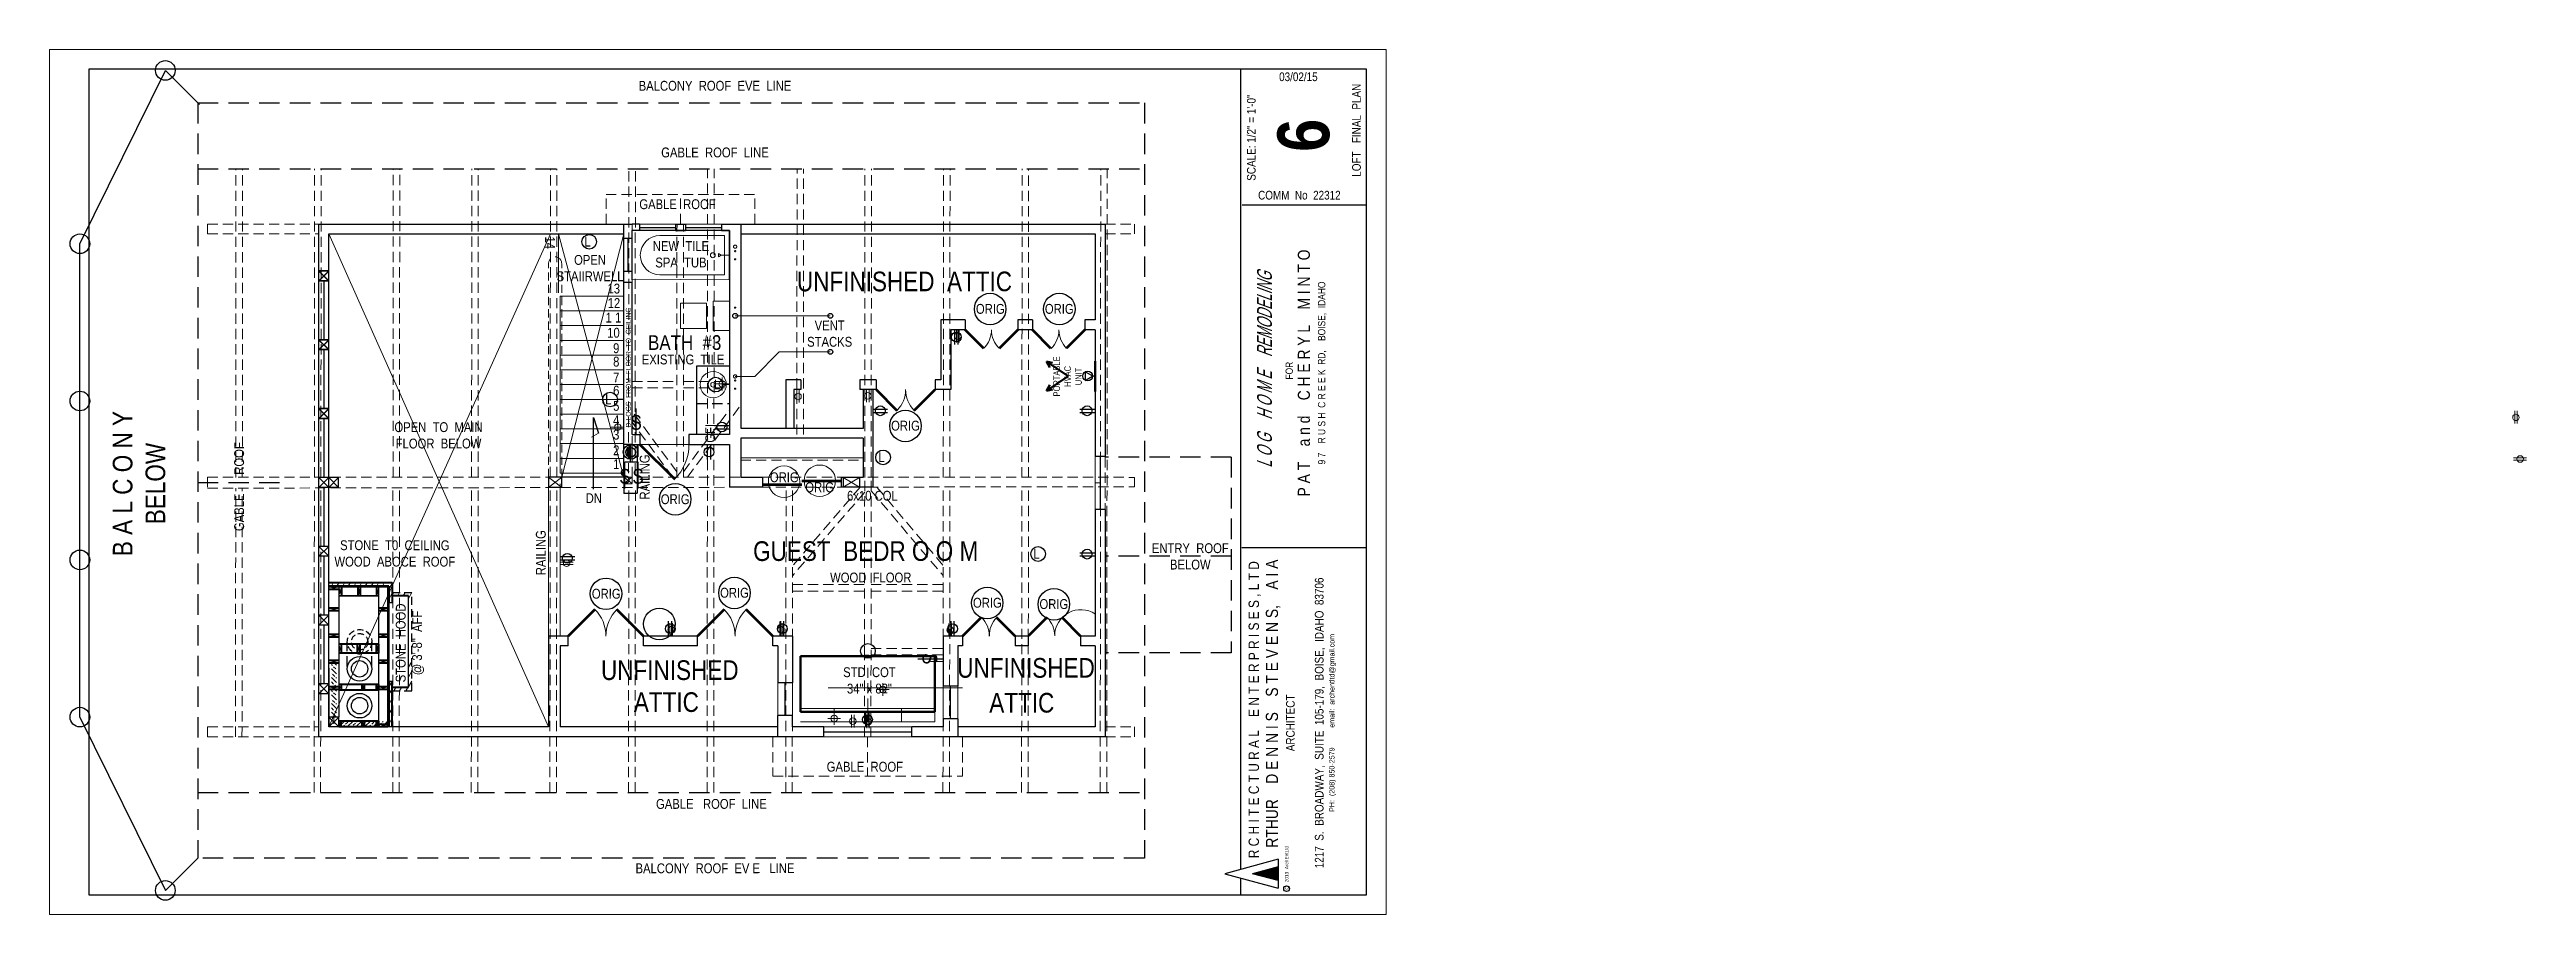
# Model space of a CAD drawing. Header units: inches. Extents: x 3662 to 8227, y 356 to 1283.
# Drawn here: x 3662 to 5175, y 356 to 884 of the extents above; entities outside this region: 2.
import ezdxf

# ---------------------------------------------------------------- set-up
doc = ezdxf.new("R2010")
doc.units = ezdxf.units.IN
doc.header["$MEASUREMENT"] = 0
doc.linetypes.add('HIDDEN', pattern=[0.375, 0.25, -0.125])
for name, color, linetype, lineweight in [('BUILT-INS', 36, 'Continuous', 20), ('CABINETS', 2, 'HIDDEN', 20), ('DOORS', 7, 'Continuous', 60), ('ELEC', 6, 'Continuous', 30), ('FLOORING', 7, 'Continuous', 20), ('HVAC', 1, 'Continuous', 50), ('MASONRY', 14, 'Continuous', 30), ('NEW FRAMING', 6, 'Continuous', 30), ('NEW FRAMMING', 6, 'Continuous', 30), ('PLUMBING', 5, 'Continuous', 20), ('ROOF', 7, 'HIDDEN', 30), ('ROOF FRAMING', 7, 'HIDDEN', 20), ('STAIRS', 7, 'Continuous', 20), ('WALL FRAMING', 7, 'Continuous', 30), ('WALLS', 7, 'Continuous', 30), ('WINDOWS', 5, 'Continuous', 30)]:
    doc.layers.add(name, color=color, linetype=linetype, lineweight=lineweight)
for name, color, linetype in [('ELECTRICAL', 1, 'Continuous'), ('TEXT', 7, 'Continuous'), ('TEXT80', 15, 'Continuous'), ('TITLE BLOCK', 7, 'Continuous'), ('TITLE_BLOCK', 250, 'Continuous')]:
    doc.layers.add(name, color=color, linetype=linetype)
doc.styles.add('ARCH ENT', font='technical.ttf', dxfattribs={"height": 2})
doc.styles.add('ARCHENT', font='technical.ttf', dxfattribs={"height": 6})
doc.styles.add('EXIST', font='romans.shx', dxfattribs={"width": 0.75, "oblique": 20, "height": 12})

msp = doc.modelspace()

# ---------------------------------------------------------------- texts
at = {"layer": 'BUILT-INS', "color": 32, "insert": (4162.9, 499.3), "char_height": 6, "width": 360.062, "attachment_point": 5, "rotation": 0.0328, "style": 'ARCHENT'}
msp.add_mtext('STD  COT{\\C7;\\P}34" x 82"', dxfattribs=at)
at = {"layer": 'ELECTRICAL', "color": 1, "linetype": 'Continuous', "ltscale": 0.375, "char_height": 6, "width": 6.875, "attachment_point": 3, "style": 'ARCHENT'}
for insert in [(3992.7, 770.2), (4071.9, 683), (4005.4, 673.9), (4018, 641.9), (4172.2, 638.6), (4266.8, 579.6), (4266.8, 579.6), (4162.9, 520.4)]:
    msp.add_mtext('L', dxfattribs=dict(at, insert=insert))
at = {"layer": 'ELECTRICAL', "color": 1, "linetype": 'Continuous', "ltscale": 0.75, "char_height": 9, "width": 7.375, "attachment_point": 7, "style": 'ARCHENT'}
for insert in [(4017, 652.2), (4010.2, 619.3), (4018.2, 619.3)]:
    msp.add_mtext('S', dxfattribs=dict(at, insert=insert))
at = {"layer": 'ELECTRICAL', "color": 3, "linetype": 'Continuous', "ltscale": 0.75, "insert": (4062.7, 655.9), "char_height": 6, "width": 12.375, "attachment_point": 3, "rotation": 90, "style": 'ARCHENT'}
msp.add_mtext('GFI', dxfattribs=at)
at = {"layer": 'ELECTRICAL', "color": 1, "linetype": 'Continuous', "lineweight": 30, "ltscale": 0.75, "insert": (4195.2, 516), "char_height": 9, "width": 7.375, "attachment_point": 7, "rotation": 270, "style": 'ARCHENT'}
msp.add_mtext('S', dxfattribs=at)
at = {"layer": 'HVAC', "insert": (4283.9, 684.9), "char_height": 4, "width": 360.062, "attachment_point": 5, "rotation": 90.0328, "style": 'ARCHENT'}
msp.add_mtext('PORTABLE \\PHVAC\\PUNIT', dxfattribs=at)
at = {"layer": 'PLUMBING', "color": 6, "insert": (4047.8, 764.5), "char_height": 6, "width": 360.062, "attachment_point": 5, "rotation": 0.0328, "style": 'ARCHENT'}
msp.add_mtext('NEW  TILE', dxfattribs=at)
at = {"layer": 'PLUMBING', "color": 7, "insert": (4047.8, 754.4), "char_height": 6, "width": 360.062, "attachment_point": 5, "rotation": 0.0328, "style": 'ARCHENT'}
msp.add_mtext('SPA  TUB', dxfattribs=at)
at = {"layer": 'TEXT80', "color": 6, "char_height": 3, "width": 360.062, "attachment_point": 5, "style": 'ARCHENT'}
for s, insert, rotation in [('3', (8226.4, 1281.4), 0.0328), ('D-LOGS  FROM  FLOOR  TO  CEILING', (4015.7, 690.4), 90.0328)]:
    msp.add_mtext(s, dxfattribs=dict(at, insert=insert, rotation=rotation))
at = {"layer": 'TEXT80', "width": 360.062, "attachment_point": 5, "style": 'ARCHENT'}
for s, insert, char_height, rotation in [('{\\C7;BALCONY  ROOF  EVE  LINE}', (4068.6, 862.3), 6, 0.0328), ('{\\C7;GABLE  ROOF  LINE}', (4068.6, 821.6), 6, 0.0328), ('{\\C7;GABLE  ROOF}', (4045.7, 790), 6, 0.0328), ('{\\C7;14}', (3967.9, 766.5), 6, 270.0328), ('{\\C7;OPEN\\PSTAIIRWELL}', (3992.3, 751), 6, 0.0328), ('{\\C7;13}', (4006.8, 738.5), 6, 0.0328), ('{\\C7;UNFINISHED  ATTIC}', (4184.3, 742.8), 12, 0.0328), ('{\\C7;12}', (4006.9, 729.7), 6, 0.0328), ('{\\C7;1 1}', (4006.6, 720.8), 6, 0.0328), ('{\\C7;10}', (4006.6, 711.5), 6, 0.0328), ('{\\C7;VENT\\PSTACKS}', (4138.6, 711), 6, 0.0328), ('{\\C7;9}', (4008.3, 702.1), 6, 0.0328), ('{\\C7;8}', (4008.3, 693.9), 6, 0.0328), ('{\\C7;EXISTING  TILE}', (4049.1, 695.2), 6, 0.0328), ('{\\C7;BATH  #3}', (4050.1, 705.5), 9, 0.0328), ('{\\C7;7}', (4008.3, 684.2), 6, 0.0328), ('{\\C7;5}', (4008.3, 666.9), 6, 0.0328), ('{\\C7;6}', (4008.3, 676.2), 6, 0.0328), ('{\\C7;B A L C O N Y\\PBELOW}', (3717, 619.5), 12, 90.0328), ('{\\C7;OPEN  TO  MAIN\\PFLOOR  BELOW}', (3899.8, 648.9), 6, 0.0328), ('{\\C7;4}', (4008.3, 658.2), 6, 0.0328), ('{\\C7;3}', (4008.3, 649.3), 6, 0.0328), ('{\\C7;GABLE      ROOF}', (3778.1, 617.6), 6, 90.0328), ('{\\C7;2}', (4008.3, 639.8), 6, 0.0328), ('{\\C7;RAILING}', (4025.7, 623.5), 6, 90.0328), ('{\\C7;1}', (4008.3, 631.3), 6, 0.0328), ('{\\C7;6x10 COL}', (4164.7, 612), 6, 0.0328), ('{\\C7;RAILING}', (3962.3, 577.3), 6, 90.0328), ('{\\C7;ENTRY  ROOF\\PBELOW}', (4358.8, 575), 6, 0.0328), ('{\\C7; UNFINISHED}', (4039.1, 505.5), 12, 0.0328), ('{\\C7; UNFINISHED}', (4256.6, 506.9), 12, 0.0328), ('{\\C7; ATTIC}', (4037, 486), 12, 0.0328), ('{\\C7; ATTIC}', (4254, 485.6), 12, 0.0328), ('{\\C7;GABLE  ROOF}', (4160.1, 446.6), 6, 0.0328), ('{\\C7;GABLE   ROOF  LINE}', (4066.4, 423.9), 6, 0.0328), ('{\\C7;BALCONY  ROOF  EV E   LINE}', (4068.6, 384.6), 6, 0.0328)]:
    msp.add_mtext(s, dxfattribs=dict(at, insert=insert, char_height=char_height, rotation=rotation))
at = {"layer": 'TEXT80', "color": 7, "width": 360.062, "attachment_point": 5, "style": 'ARCHENT'}
for s, insert, char_height, rotation in [('ORIG', (4236.7, 726.1), 6, 359.9672), ('ORIG', (4278.8, 726.1), 6, 359.9672), ('ORIG', (4184.9, 654.8), 6, 359.9672), ('ORIG', (4110.9, 623.3), 6, 359.9672), ('ORIG', (4132.5, 617.2), 6, 359.9672), ('{\\C7;DN}', (3994.6, 610.6), 6, 0.0328), ('ORIG', (4044.3, 609.9), 6, 359.9672), ('STONE  T0  CEILING\\PWOOD  ABOCE  ROOF', (3873.1, 576.8), 6, 359.9672), ('{\\C7;GUEST  BEDR O O M}', (4160.6, 578.2), 12, 0.0328), ('{\\C32;WOOD  FLOOR}', (4163.7, 562.1), 6, 0.0328), ('ORIG', (4002.2, 552.2), 6, 359.9672), ('ORIG', (4080.5, 552.8), 6, 359.9672), ('ORIG', (4234.9, 546.7), 6, 359.9672), ('ORIG', (4275.5, 545.9), 6, 359.9672)]:
    msp.add_mtext(s, dxfattribs=dict(at, insert=insert, char_height=char_height, rotation=rotation))
at = {"layer": 'TEXT80', "color": 1, "linetype": 'Continuous', "lineweight": 30, "insert": (3882.3, 522.2), "char_height": 6, "width": 360.062, "attachment_point": 5, "rotation": 89.9672, "style": 'ARCHENT'}
msp.add_mtext('{\\C6;STONE  HOOD\\C7;\\P\\C6;@ 3\'-8"  AFF}', dxfattribs=at)
at = {"layer": 'TITLE BLOCK', "color": 7, "linetype": 'Continuous', "lineweight": 30, "ltscale": 0.5, "char_height": 5.276, "attachment_point": 5, "style": 'ARCH ENT'}
for s, insert in [('\\A1;03/02/15', (4424.8, 867.8)), ('COMM  No  22312', (4425.4, 795.5))]:
    msp.add_mtext(s, dxfattribs=dict(at, insert=insert))
at = {"layer": 'TITLE BLOCK', "color": 7, "linetype": 'Continuous', "lineweight": 30, "ltscale": 0.5, "rotation": 90, "style": 'ARCH ENT'}
for s, insert, char_height, attachment_point in [('LOFT   FINAL  PLAN', (4460.3, 835.2), 5.276, 5), ('SCALE: 1/2" = 1\'-0"  ', (4396.1, 830.7), 5.276, 5), ('{\\fTechnical|b1|i0|c0|p34;6}', (4412, 832.1), 31.653, 2), ('\\P{\\H0.3769x;  FOR\\P\\H1.644x;P A T    a n d    C H E R Y L    M I N T O\\P\\H0.6083x;9 7    R U S H  C R E E K  RD,    BOISE,  IDAHO}', (4419.6, 687), 11.901, 5), ('        R C H I T E C T U R A L    E N T E R P R I S E S , L T D\\P{\\H1.167x;          RTHUR    D E N N I S    S T E V E N S,    A I A\\P\\H0.7145x;ARCHITECT\\P\\P1217  S.  BROADWAY,  SUITE  105-179,  BOISE,  IDAHO  83706\\P\\H0.5999x;PH:  (208) 850-2579          email:  archentltd@gmail.com}', (4394.4, 473.4), 6.331, 2)]:
    msp.add_mtext(s, dxfattribs=dict(at, insert=insert, char_height=char_height, attachment_point=attachment_point))
at = {"layer": 'TITLE BLOCK', "color": 7, "linetype": 'Continuous', "lineweight": 9, "ltscale": 50, "insert": (4399.6, 688.9), "char_height": 9, "width": 201.5, "attachment_point": 2, "rotation": 90, "style": 'EXIST'}
msp.add_mtext('{\\fTechnical|b0|i0|c0|p34;L O G    H O M E    REMODELING}', dxfattribs=at)
at = {"layer": 'TITLE BLOCK', "color": 7, "linetype": 'HIDDEN', "insert": (4416.6, 371.6), "char_height": 2.098, "width": 29.5, "attachment_point": 1, "rotation": 90, "style": 'ARCHENT'}
msp.add_mtext('C   2013  ArchEntLtd', dxfattribs=at)

# ---------------------------------------------------------------- hatches: boundary and pattern name
at = {"layer": 'NEW FRAMING', "linetype": 'Continuous', "lineweight": 9, "ltscale": 25}
h = msp.add_hatch(dxfattribs=at)
h.set_pattern_fill('ANSI33', color=6, scale=15, angle=90, style=0)
h.set_pattern_definition([(135, (5100.5685, -4461.4986), (-2.6516504, -2.6516504), []), (135, (5100.5685, -4458.847), (-2.6516504, -2.6516504), [1.875, -0.9375])])
h.paths.add_polyline_path([(3834.4, 476.5), (3837.4, 476.5), (3837.4, 510.5), (3834.4, 510.5)])
h = msp.add_hatch(dxfattribs=at)
h.set_pattern_fill('ANSI33', color=256, scale=15, angle=180, style=0)
h.set_pattern_definition([(225, (8812.276, 1737.408), (2.6516504, -2.6516504), []), (225, (8809.6243, 1737.408), (2.6516504, -2.6516504), [1.875, -0.9375])])
h.paths.add_polyline_path([(3868.9, 471.3), (3868.9, 474.3), (3840.3, 474.3), (3840.3, 471.3)])
at = {"layer": 'TITLE_BLOCK', "linetype": 'Continuous', "ltscale": 0.5}
msp.add_hatch(color=1, dxfattribs=at).paths.add_polyline_path([(4412.4, 385.6), (4396.8, 381.3), (4412.4, 377.1)])

# ---------------------------------------------------------------- linework, layer by layer
at = {"layer": 'BUILT-INS', "lineweight": 20, "ltscale": 25}
msp.add_line((4084.3, 635.3), (4159, 635.3), dxfattribs=at)
msp.add_line((4084.3, 635.3), (4159, 635.3), dxfattribs=at)
at = {"layer": 'BUILT-INS', "color": 6, "lineweight": 20, "ltscale": 25}
msp.add_line((4084.3, 635.3), (4159, 635.3), dxfattribs=at)
at = {"layer": 'BUILT-INS', "color": 6, "linetype": 'HIDDEN', "lineweight": 20, "ltscale": 25}
msp.add_line((4084.3, 633.8), (4159, 633.8), dxfattribs=at)
at = {"layer": 'BUILT-INS', "color": 32, "linetype": 'Continuous', "lineweight": 50, "ltscale": 25}
for p, q in [((4120.9, 480.2), (4120.9, 514.2)), ((4120.9, 514.2), (4202.9, 514.2)), ((4202.9, 480.1), (4202.9, 514.1)), ((4120.9, 480.2), (4202.9, 480.2))]:
    msp.add_line(p, q, dxfattribs=at)
at = {"layer": 'BUILT-INS', "linetype": 'HIDDEN', "ltscale": 25}
msp.add_line((4161.9, 482.1), (4161.9, 508.1), dxfattribs=at)
at = {"layer": 'BUILT-INS', "linetype": 'Continuous', "ltscale": 25}
for p, q in [((4202.9, 508.1), (4202.9, 474.1)), ((4137.7, 494.7), (4219.7, 494.7)), ((4120.9, 482.1), (4202.9, 482.1)), ((4120.9, 474.1), (4202.9, 474.1)), ((4141.4, 482.1), (4141.4, 474.1)), ((4161.9, 482.1), (4161.9, 474.1)), ((4182.4, 482.1), (4182.4, 474.1))]:
    msp.add_line(p, q, dxfattribs=at)
at = {"layer": 'CABINETS', "color": 6, "linetype": 'Continuous', "lineweight": 30, "ltscale": 25}
for p, q in [((4057.5, 649.4), (4057.5, 691.4)), ((4057.5, 691.4), (4077.5, 691.4))]:
    msp.add_line(p, q, dxfattribs=at)
at = {"layer": 'CABINETS', "color": 6, "linetype": 'HIDDEN', "lineweight": 30, "ltscale": 25}
msp.add_line((4057.5, 668.4), (4077.5, 668.4), dxfattribs=at)
at = {"layer": 'DOORS', "ltscale": 15}
for p, q in [((4232.7, 702), (4221.4, 713.4)), ((4253.4, 713.4), (4242.1, 702)), ((4273.7, 702), (4262.4, 713.4)), ((4294.5, 713.4), (4283.2, 702.1)), ((3995.3, 542.7), (3979, 526.4)), ((4025, 526.4), (4008.7, 542.7)), ((4074.2, 542.7), (4057.9, 526.4)), ((4103.9, 526.4), (4087.6, 542.7)), ((4231.2, 537.7), (4219.8, 526.4)), ((4251.8, 526.4), (4240.5, 537.7)), ((4271.3, 537.8), (4260, 526.5)), ((4291.8, 526.4), (4280.5, 537.7))]:
    msp.add_line(p, q, dxfattribs=at)
at = {"layer": 'DOORS', "linetype": 'Continuous', "ltscale": 15}
for p, q in [((4167, 676.9), (4179.7, 664.2)), ((4190.3, 664.2), (4203, 676.9))]:
    msp.add_line(p, q, dxfattribs=at)
at = {"layer": 'DOORS', "color": 7, "linetype": 'Continuous', "ltscale": 15}
for p, q in [((4022.7, 643.4), (4044, 622.2)), ((4121.6, 621.2), (4145.6, 621.2)), ((4097.6, 618.9), (4121.6, 618.9))]:
    msp.add_line(p, q, dxfattribs=at)
at = {"layer": 'DOORS', "linetype": 'Continuous', "lineweight": 5, "ltscale": 15}
for centre, start, end in [((4167, 676.9), 315, 0), ((4203, 676.9), 180, 225)]:
    msp.add_arc(centre, 18, start, end, dxfattribs=at)
at = {"layer": 'DOORS', "color": 7, "linetype": 'Continuous', "lineweight": 5, "ltscale": 15}
msp.add_arc((4022.7, 643.4), 30, 315, 0, dxfattribs=at)
at = {"layer": 'ELEC', "lineweight": 20, "ltscale": 15}
for p, q in [((4216.1, 705.6), (4216.1, 713.4)), ((4217.6, 705.6), (4217.6, 713.4)), ((4072.9, 676.4), (4072.9, 684.2)), ((4076.8, 680.3), (4069.1, 680.3)), ((4118.5, 668.9), (4118.5, 676.7)), ((4120, 668.9), (4120, 676.7)), ((4161.2, 669.2), (4161.2, 677)), ((4162.7, 669.2), (4162.7, 677)), ((4013.1, 654), (4005.3, 654)), ((4009.2, 650.1), (4009.2, 657.9)), ((5167.5, 656.1), (5167.5, 663.9)), ((5169, 656.1), (5169, 663.9)), ((4021.7, 635.8), (4021.7, 643.6)), ((5174.6, 635.3), (5166.8, 635.3)), ((5174.6, 633.8), (5166.8, 633.8)), ((3974.2, 571.6), (3982, 571.6)), ((3974.2, 570.1), (3982, 570.1)), ((4041.1, 526.5), (4041.1, 534.3)), ((4042.6, 526.5), (4042.6, 534.3)), ((4108.2, 527.5), (4108.2, 535.3)), ((4211.4, 526.3), (4211.4, 534.1)), ((4212.9, 526.3), (4212.9, 534.1)), ((4200.1, 510.8), (4207.9, 510.8)), ((4175, 493.8), (4167.2, 493.8)), ((4171.1, 489.9), (4171.1, 497.7)), ((4145.3, 476.1), (4137.5, 476.1)), ((4141.4, 472.2), (4141.4, 480)), ((4152, 470.6), (4152, 478.4)), ((4153.5, 470.6), (4153.5, 478.4))]:
    msp.add_line(p, q, dxfattribs=at)
at = {"layer": 'ELEC', "color": 1, "lineweight": 20, "ltscale": 15}
for p, q in [((4216.1, 705.6), (4216.1, 713.4)), ((4217.6, 705.6), (4217.6, 713.4)), ((3974.2, 571.6), (3982, 571.6)), ((3974.2, 570.1), (3982, 570.1)), ((4041.1, 526.5), (4041.1, 534.3)), ((4042.6, 526.5), (4042.6, 534.3)), ((4108.2, 526.5), (4108.2, 534.3)), ((4109.7, 526.5), (4109.7, 534.3)), ((4211.4, 526.3), (4211.4, 534.1)), ((4212.9, 526.3), (4212.9, 534.1)), ((4161.3, 470.2), (4161.3, 478)), ((4162.8, 470.2), (4162.8, 478))]:
    msp.add_line(p, q, dxfattribs=at)
at = {"layer": 'ELEC', "lineweight": 20, "ltscale": 15}
for centre in [(4216.9, 709.4), (4072.9, 680.3), (4119.3, 672.7), (4161.9, 673), (4009.2, 654), (5168.2, 659.9), (5170.8, 634.5), (3978, 570.9), (4041.8, 530.3), (4212.2, 530.1), (4171.1, 493.8), (4141.4, 476.1), (4152.7, 474.4)]:
    msp.add_circle(centre, 2, dxfattribs=at)
at = {"layer": 'ELEC', "color": 1, "lineweight": 20, "ltscale": 15}
for centre in [(4216.9, 709.4), (3978, 570.9), (4041.8, 530.3), (4108.9, 530.3), (4212.2, 530.1), (4162.1, 474)]:
    msp.add_circle(centre, 2, dxfattribs=at)
at = {"layer": 'ELECTRICAL', "color": 1, "linetype": 'Continuous', "lineweight": 30, "ltscale": 0.75}
for p, q in [((4215, 704.4), (4215, 713.4)), ((4217, 704.4), (4217, 713.4)), ((4013, 670.9), (4009, 670.9)), ((4077.5, 680), (4073.5, 680)), ((4020.4, 649.4), (4020.4, 665.4)), ((4165, 664.9), (4174, 664.9)), ((4165, 662.9), (4174, 662.9)), ((4291.3, 664.9), (4300.3, 664.9)), ((4291.3, 662.9), (4300.3, 662.9)), ((4016.1, 634.4), (4016.1, 643.4)), ((4017.1, 632.5), (4017.1, 643.4)), ((4018.1, 634.4), (4018.1, 643.4)), ((4064, 634.2), (4064, 643.2)), ((4066, 634.2), (4066, 643.2)), ((4013.6, 616.5), (4013.6, 632.5)), ((4021.6, 632.5), (4013.6, 632.5)), ((4021.6, 616.5), (4021.6, 632.5)), ((3974, 574.9), (3983, 574.9)), ((4291.3, 577.3), (4300.3, 577.3)), ((4291.3, 575.3), (4300.3, 575.3)), ((3974, 572.9), (3983, 572.9)), ((4040.3, 526.4), (4040.3, 535.4)), ((4042.3, 526.4), (4042.3, 535.4)), ((4108.7, 526.4), (4108.7, 535.4)), ((4110.7, 526.4), (4110.7, 535.4)), ((4212.7, 526.4), (4212.7, 535.4)), ((4214.7, 526.4), (4214.7, 535.4)), ((4192.4, 512.6), (4208.4, 512.6)), ((4160.7, 470.9), (4160.7, 479.9)), ((4162.7, 470.9), (4162.7, 479.9))]:
    msp.add_line(p, q, dxfattribs=at)
at = {"layer": 'ELECTRICAL', "color": 1, "linetype": 'Continuous', "ltscale": 0.375}
for p, q in [((4294.7, 687.7), (4294.7, 682.5)), ((4299.2, 685.1), (4294.7, 687.7)), ((4294.7, 682.5), (4299.2, 685.1))]:
    msp.add_line(p, q, dxfattribs=at)
at = {"layer": 'ELECTRICAL', "color": 1, "linetype": 'Continuous', "ltscale": 0.75}
for p, q in [((4294.7, 687.7), (4294.7, 682.5)), ((4299.2, 685.1), (4294.7, 687.7)), ((4299.2, 685.1), (4294.7, 682.5)), ((4300.6, 685.1), (4299.2, 685.1))]:
    msp.add_line(p, q, dxfattribs=at)
at = {"layer": 'ELECTRICAL', "color": 3, "linetype": 'Continuous', "ltscale": 0.75}
for p, q in [((4068.3, 655), (4077.3, 655)), ((4068.3, 653), (4077.3, 653))]:
    msp.add_line(p, q, dxfattribs=at)
at = {"layer": 'ELECTRICAL', "color": 1, "linetype": 'Continuous', "lineweight": 30, "ltscale": 0.75}
for centre, radius in [((3991.8, 767.1), 4.48), ((4216, 708.9), 2.98), ((4069, 679.9), 4.48), ((4004.5, 670.8), 4.48), ((4169.5, 663.9), 2.98), ((4295.8, 663.9), 2.98), ((4017.1, 638.8), 4.48), ((4017.1, 638.6), 2.98), ((4065, 638.7), 2.98), ((4171.2, 635.5), 4.48), ((3978.5, 573.9), 2.98), ((4265.9, 576.5), 4.48), ((4295.8, 576.4), 2.98), ((4041.3, 530.9), 2.98), ((4109.7, 530.9), 2.98), ((4213.7, 530.9), 2.98), ((4162, 517.3), 4.48), ((4161.7, 475.4), 2.98)]:
    msp.add_circle(centre, radius, dxfattribs=at)
at = {"layer": 'ELECTRICAL', "color": 1, "linetype": 'Continuous', "ltscale": 0.75}
for centre, radius in [((4296.2, 685.1), 2.98), ((4265.9, 576.5), 4.48)]:
    msp.add_circle(centre, radius, dxfattribs=at)
at = {"layer": 'ELECTRICAL', "color": 3, "linetype": 'Continuous', "ltscale": 0.75}
msp.add_circle((4072.8, 654), 2.98, dxfattribs=at)
at = {"layer": 'ELECTRICAL', "color": 1, "linetype": 'Continuous', "ltscale": 0.75}
msp.add_solid([(4299.2, 685.1), (4294.7, 687.7), (4294.7, 682.5), (4299.2, 685.1)], dxfattribs=at)
at = {"layer": 'FLOORING', "color": 6, "linetype": 'Continuous', "lineweight": 20, "ltscale": 25}
msp.add_line((4022.7, 643.4), (4052.7, 643.4), dxfattribs=at)
at = {"layer": 'FLOORING', "linetype": 'Continuous', "lineweight": 20, "ltscale": 25}
msp.add_line((4046.7, 643.4), (4046.7, 643.4), dxfattribs=at)
at = {"layer": 'HVAC', "ltscale": 25}
for p, q in [((4284.3, 685.1), (4271, 694)), ((4274.7, 693.1), (4271, 694)), ((4271, 694), (4273.1, 690.3)), ((4284.3, 685.1), (4271, 676.1)), ((4271, 676.1), (4273.1, 679.8)), ((4274.7, 677), (4271, 676.1))]:
    msp.add_line(p, q, dxfattribs=at)
at = {"layer": 'HVAC', "linetype": 'Continuous', "ltscale": 25}
msp.add_line((4300.8, 694.3), (4300.8, 675.8), dxfattribs=at)
at = {"layer": 'MASONRY', "color": 6, "linetype": 'Continuous', "lineweight": 40, "ltscale": 15}
for p, q in [((3871.4, 558.9), (3832.9, 558.9)), ((3871.4, 558.9), (3871.4, 546.9)), ((3871.4, 470.9), (3871.4, 498.9))]:
    msp.add_line(p, q, dxfattribs=at)
at = {"layer": 'MASONRY', "color": 6, "linetype": 'Continuous', "lineweight": 9, "ltscale": 20}
for p, q in [((3835.5, 558.9), (3834.4, 556.9)), ((3839, 558.9), (3837.8, 556.9)), ((3842.4, 558.9), (3841.3, 556.9)), ((3845.9, 558.9), (3844.7, 556.9)), ((3849.4, 558.9), (3848.2, 556.9)), ((3852.8, 558.9), (3851.7, 556.9)), ((3856.3, 558.9), (3855.1, 556.9)), ((3859.8, 558.9), (3858.6, 556.9)), ((3863.2, 558.9), (3862.1, 556.9)), ((3866.7, 558.9), (3865.5, 556.9)), ((3871.4, 558.5), (3869.4, 555)), ((3871.4, 552.5), (3869.4, 549)), ((3872.6, 552.9), (3871.4, 550.9)), ((3876, 552.9), (3874.9, 550.9)), ((3879.5, 552.9), (3878.3, 550.9)), ((3883.4, 552.9), (3881.4, 549.4)), ((3883.4, 510.9), (3881.4, 507.4)), ((3883.4, 504.9), (3881.4, 501.4)), ((3871.4, 498.9), (3869.4, 495.4)), ((3871.4, 494.2), (3869.4, 490.7)), ((3871.4, 488.2), (3869.4, 484.7)), ((3873.7, 494.9), (3872.5, 492.9)), ((3877.2, 494.9), (3876, 492.9)), ((3881.1, 494.9), (3879.9, 492.9)), ((3883.4, 498.9), (3881.4, 495.4)), ((3871.4, 482.2), (3869.4, 478.7)), ((3871.4, 476.2), (3869.4, 472.7))]:
    msp.add_line(p, q, dxfattribs=at)
at = {"layer": 'MASONRY', "color": 6, "linetype": 'HIDDEN', "lineweight": 30, "ltscale": 20}
for p, q in [((3869.4, 546.9), (3871.4, 546.9)), ((3871.4, 552.9), (3883.4, 552.9)), ((3883.4, 492.9), (3883.4, 552.9)), ((3869.4, 498.9), (3871.4, 498.9)), ((3871.4, 492.9), (3883.4, 492.9))]:
    msp.add_line(p, q, dxfattribs=at)
at = {"layer": 'NEW FRAMING', "color": 6, "linetype": 'Continuous', "lineweight": 40, "ltscale": 15}
for p, q in [((3868.9, 556.3), (3832.9, 556.4)), ((3839, 554.8), (3832.9, 554.8)), ((3869.4, 556.9), (3833, 556.9)), ((3863.4, 550.8), (3839, 550.9)), ((3840.5, 556.4), (3840.5, 550.9)), ((3850.5, 556.4), (3850.5, 550.8)), ((3852, 556.4), (3852, 550.8)), ((3862, 556.4), (3862, 550.8)), ((3869.4, 556.9), (3869.4, 546.9)), ((3881.4, 550.9), (3871.4, 550.9)), ((3838.9, 527.4), (3832.9, 527.4)), ((3838.9, 525.8), (3832.9, 525.8)), ((3863.4, 515.9), (3838.9, 515.9)), ((3863.4, 521.4), (3839, 521.4)), ((3840.5, 515.9), (3840.5, 521.4)), ((3850.4, 515.9), (3850.4, 521.3)), ((3851.9, 515.9), (3851.9, 521.3)), ((3861.9, 515.9), (3861.9, 521.4)), ((3868.9, 527.4), (3863.4, 527.4)), ((3868.9, 525.8), (3863.4, 525.8)), ((3863.4, 515.9), (3863.4, 521.4)), ((3838.9, 511.4), (3832.9, 511.4)), ((3838.9, 509.8), (3832.9, 509.8)), ((3868.9, 511.4), (3863.4, 511.4)), ((3868.9, 509.8), (3863.4, 509.8)), ((3838.9, 495.4), (3832.9, 495.4)), ((3838.9, 493.8), (3832.9, 493.8)), ((3863.4, 496.9), (3838.9, 496.9)), ((3863.4, 493.4), (3838.9, 493.4)), ((3840.5, 493.4), (3840.5, 496.9)), ((3853.1, 493.4), (3853.1, 496.9)), ((3854.6, 493.4), (3854.6, 496.9)), ((3861.9, 493.4), (3861.9, 496.9)), ((3863.4, 493.4), (3863.4, 496.9)), ((3868.9, 495.5), (3863.4, 495.5)), ((3868.9, 493.8), (3863.4, 493.8)), ((3869.4, 498.9), (3869.4, 470.9)), ((3881.4, 494.9), (3871.4, 494.9)), ((3863.4, 474.4), (3838.9, 474.4)), ((3868.9, 472.5), (3863.3, 472.6)), ((3868.9, 470.9), (3868.9, 474.4))]:
    msp.add_line(p, q, dxfattribs=at)
at = {"layer": 'NEW FRAMING', "color": 6, "ltscale": 15}
for p, q in [((3839, 556.4), (3838.9, 476.9)), ((3881.4, 494.9), (3881.4, 550.9))]:
    msp.add_line(p, q, dxfattribs=at)
at = {"layer": 'NEW FRAMING', "linetype": 'Continuous', "lineweight": 40, "ltscale": 15}
for p, q in [((3838.9, 543.4), (3832.9, 543.4)), ((3838.9, 541.8), (3832.9, 541.8)), ((3868.9, 543.4), (3863.4, 543.4)), ((3868.9, 541.8), (3863.4, 541.8)), ((3868.9, 470.9), (3838.9, 470.9)), ((3840.4, 470.9), (3840.4, 474.4)), ((3853.1, 470.9), (3853.1, 474.4)), ((3854.6, 470.9), (3854.6, 474.4)), ((3861.9, 470.9), (3861.9, 474.4)), ((3868.8, 470.9), (3863.3, 470.9)), ((3863.4, 470.9), (3863.4, 474.4))]:
    msp.add_line(p, q, dxfattribs=at)
at = {"layer": 'NEW FRAMING', "ltscale": 15}
msp.add_line((3875.9, 470.9), (3838.9, 470.9), dxfattribs=at)
at = {"layer": 'NEW FRAMMING', "color": 6, "linetype": 'Continuous', "lineweight": 9, "ltscale": 25}
for p, q in [((3832.9, 554.8), (3839, 556.4)), ((3832.9, 556.4), (3839, 554.8)), ((3832.9, 525.8), (3838.9, 527.4)), ((3832.9, 527.4), (3838.9, 525.8)), ((3863.4, 525.8), (3868.9, 527.4)), ((3863.4, 527.4), (3868.9, 525.8)), ((3832.9, 509.8), (3838.9, 511.4)), ((3832.9, 511.4), (3838.9, 509.8)), ((3863.4, 509.8), (3868.9, 511.4)), ((3863.4, 511.4), (3868.9, 509.8)), ((3832.9, 493.8), (3838.9, 495.4)), ((3832.9, 495.4), (3838.9, 493.8)), ((3863.4, 493.8), (3868.9, 495.5)), ((3863.4, 495.4), (3868.9, 493.8))]:
    msp.add_line(p, q, dxfattribs=at)
at = {"layer": 'NEW FRAMMING', "color": 6, "linetype": 'Continuous', "ltscale": 25}
for p, q in [((3863.4, 470.9), (3863.4, 556.3)), ((3868.9, 474.4), (3868.9, 556.3))]:
    msp.add_line(p, q, dxfattribs=at)
at = {"layer": 'NEW FRAMMING', "linetype": 'Continuous', "lineweight": 9, "ltscale": 25}
for p, q in [((3832.9, 541.8), (3838.9, 543.4)), ((3832.9, 543.4), (3838.9, 541.8)), ((3863.4, 541.8), (3868.9, 543.4)), ((3863.4, 543.4), (3868.9, 541.8)), ((3863.4, 472.6), (3868.9, 470.9)), ((3863.4, 470.9), (3868.9, 472.5))]:
    msp.add_line(p, q, dxfattribs=at)
at = {"layer": 'NEW FRAMMING', "color": 6, "linetype": 'HIDDEN', "ltscale": 25}
for p, q in [((3844.1, 507.9), (3844.1, 522.9)), ((3859.1, 507.9), (3859.1, 522.9))]:
    msp.add_line(p, q, dxfattribs=at)
at = {"layer": 'PLUMBING', "color": 7, "linetype": 'Continuous', "lineweight": 20, "ltscale": 15}
for p, q in [((4035, 770.9), (4074.5, 770.9)), ((4035, 746.9), (4074.5, 746.9)), ((4063.5, 729.6), (4047.5, 729.6)), ((4047.5, 729.6), (4047.5, 721.9)), ((4063.5, 721.9), (4063.5, 729.6)), ((4067.5, 721.9), (4067.5, 730.9)), ((4067.5, 730.9), (4077.5, 730.9)), ((4063.5, 714.2), (4047.5, 714.2)), ((4063.5, 721.9), (4063.5, 714.2)), ((4067.5, 721.9), (4067.5, 712.9)), ((4067.5, 712.9), (4077.5, 712.9))]:
    msp.add_line(p, q, dxfattribs=at)
at = {"layer": 'PLUMBING', "color": 7, "linetype": 'Continuous', "lineweight": 20, "ltscale": 20}
for p, q in [((4070.7, 759.9), (4072.4, 758.9)), ((4070.7, 757.9), (4070.7, 759.9)), ((4070.7, 757.9), (4072.4, 758.9)), ((4072.4, 758.9), (4077.5, 758.9))]:
    msp.add_line(p, q, dxfattribs=at)
at = {"layer": 'PLUMBING', "color": 7, "ltscale": 15}
msp.add_line((4074.5, 770.9), (4074.5, 746.9), dxfattribs=at)
at = {"layer": 'PLUMBING', "color": 3, "linetype": 'Continuous', "lineweight": 20, "ltscale": 15}
msp.add_line((4047.5, 714.2), (4047.5, 721.9), dxfattribs=at)
at = {"layer": 'PLUMBING', "color": 7, "linetype": 'Continuous', "lineweight": 20, "ltscale": 25}
for p, q in [((4080.9, 721.9), (4139, 721.9)), ((4080.9, 721.9), (4139, 721.9)), ((4092.9, 684.9), (4107.8, 699.9)), ((4137.6, 699.9), (4107.8, 699.9)), ((4080.9, 684.9), (4092.9, 684.9))]:
    msp.add_line(p, q, dxfattribs=at)
at = {"layer": 'PLUMBING', "color": 7, "linetype": 'HIDDEN', "lineweight": 20, "ltscale": 25}
msp.add_line((4139, 699.9), (4137.6, 699.9), dxfattribs=at)
at = {"layer": 'PLUMBING', "color": 6, "linetype": 'Continuous', "lineweight": 20, "ltscale": 25}
msp.add_line((4073.5, 680), (4076.5, 680), dxfattribs=at)
at = {"layer": 'PLUMBING', "color": 3, "linetype": 'Continuous', "lineweight": 20, "ltscale": 25}
msp.add_line((4073.5, 680), (4076.5, 680), dxfattribs=at)
at = {"layer": 'PLUMBING', "color": 7, "linetype": 'Continuous', "lineweight": 5, "ltscale": 15}
msp.add_circle((4067.3, 758.9), 1.5, dxfattribs=at)
at = {"layer": 'PLUMBING', "color": 7, "linetype": 'HIDDEN', "lineweight": 20, "ltscale": 25}
for centre, radius in [((4080.9, 764.1), 1), ((4080.9, 761.4), 0.375), ((4080.9, 756.4), 0.375), ((4080.9, 684.9), 1), ((4080.9, 682.4), 0.375), ((4080.9, 677.4), 0.375)]:
    msp.add_circle(centre, radius, dxfattribs=at)
at = {"layer": 'PLUMBING', "color": 128, "linetype": 'HIDDEN', "lineweight": 20, "ltscale": 25}
msp.add_circle((4080.9, 726.9), 0.375, dxfattribs=at)
at = {"layer": 'PLUMBING', "color": 7, "linetype": 'Continuous', "lineweight": 30, "ltscale": 15}
for centre in [(4080.9, 721.9), (4139, 721.9), (4139, 699.9)]:
    msp.add_circle(centre, 1.5, dxfattribs=at)
at = {"layer": 'PLUMBING', "color": 6, "linetype": 'Continuous', "lineweight": 20, "ltscale": 15}
msp.add_circle((4067.5, 679.9), 8, dxfattribs=at)
at = {"layer": 'PLUMBING', "color": 6, "linetype": 'Continuous', "lineweight": 5, "ltscale": 15}
msp.add_circle((4067.5, 679.9), 1.5, dxfattribs=at)
at = {"layer": 'PLUMBING', "color": 7, "linetype": 'Continuous', "lineweight": 20, "ltscale": 15}
msp.add_arc((4035, 758.9), 12, 90, 270, dxfattribs=at)
at = {"layer": 'ROOF', "color": 7, "ltscale": 50}
for p, q in [((3752.8, 851.9), (3752.8, 390.9)), ((3752.8, 620.1), (3802.8, 620.1))]:
    msp.add_line(p, q, dxfattribs=at)
at = {"layer": 'ROOF', "linetype": 'HIDDEN', "ltscale": 50}
for p, q in [((4330.8, 851.9), (4330.8, 390.9)), ((3752.8, 811.6), (4330.8, 811.6)), ((4383.8, 635.6), (4383.8, 516.1)), ((3752.8, 430.9), (4330.8, 430.9))]:
    msp.add_line(p, q, dxfattribs=at)
at = {"layer": 'ROOF', "color": 7, "linetype": 'HIDDEN', "lineweight": 20, "ltscale": 25}
for p, q in [((4002.1, 777.9), (4002.1, 795.9)), ((4002.1, 795.9), (4092.9, 795.9)), ((4047.5, 777.9), (4047.5, 795.9)), ((4092.9, 777.9), (4092.9, 795.9)), ((4103.9, 464.9), (4103.9, 440.9)), ((4161.8, 464.9), (4161.8, 440.9)), ((4219.8, 464.9), (4219.8, 440.9)), ((4103.9, 440.9), (4219.8, 440.9))]:
    msp.add_line(p, q, dxfattribs=at)
at = {"layer": 'ROOF', "ltscale": 50}
for p, q in [((4383.8, 635.6), (4306.8, 635.6)), ((4383.8, 575.1), (4306.8, 575.1)), ((4383.8, 516.1), (4306.8, 516.1))]:
    msp.add_line(p, q, dxfattribs=at)
at = {"layer": 'ROOF', "color": 7, "lineweight": 5, "ltscale": 25}
msp.add_line((4306.8, 635.6), (4306.8, 516.1), dxfattribs=at)
at = {"layer": 'ROOF FRAMING', "color": 7, "linetype": 'HIDDEN', "lineweight": 5, "ltscale": 25}
for p, q in [((3776, 623.3), (3776.1, 811.6)), ((3780, 623.3), (3780.1, 811.6)), ((3824, 623.3), (3824.1, 811.6)), ((3828, 623.3), (3828.1, 811.6)), ((3872, 623.5), (3872.1, 811.6)), ((3876, 623.5), (3876.1, 811.6)), ((3920, 623.4), (3920.1, 811.6)), ((3924, 623.4), (3924.1, 811.6)), ((3968, 623.4), (3968.1, 811.6)), ((3972, 623.4), (3972.1, 811.6)), ((4015.8, 625.8), (4016, 811.6)), ((4019.8, 625.8), (4020, 811.6)), ((4063.8, 430.9), (4064.1, 811.6)), ((4067.8, 430.9), (4068.1, 811.6)), ((4118.6, 649.4), (4118.7, 811.6)), ((4122.6, 649.4), (4122.7, 811.6)), ((4160, 623.3), (4160.1, 811.6)), ((4164, 623.3), (4164.1, 811.6)), ((4208, 623.3), (4208.1, 811.6)), ((4212, 623.3), (4212.1, 811.6)), ((4256, 623.3), (4256.1, 811.6)), ((4260, 623.2), (4260.1, 811.6)), ((4304, 623.3), (4304.1, 811.6)), ((4307.8, 430.9), (4308.1, 811.6)), ((4018, 623.4), (4018.1, 777.9)), ((4045.3, 623.3), (4045.4, 777.9)), ((4049.3, 623.3), (4049.4, 777.9)), ((4159.8, 464.9), (4160, 623.3)), ((4163.8, 464.9), (4164, 623.3)), ((3775.8, 464.9), (3776, 616.7)), ((3779.8, 464.9), (3780, 616.7)), ((3823.8, 430.9), (3824, 616.7)), ((3827.8, 430.9), (3828, 616.7)), ((3871.8, 430.9), (3872, 616.8)), ((3875.8, 430.9), (3876, 616.9)), ((3919.8, 430.9), (3920, 616.9)), ((3923.8, 430.9), (3924, 616.9)), ((3967.8, 430.9), (3968, 617)), ((3971.8, 430.9), (3972, 617)), ((4015.8, 430.9), (4016, 617.1)), ((4019.8, 430.9), (4020, 617.1)), ((4111.8, 430.9), (4112, 617.2)), ((4115.8, 430.9), (4115.9, 617.2)), ((4207.8, 430.9), (4208, 617.4)), ((4211.8, 430.9), (4212, 617.4)), ((4255.8, 430.9), (4256, 617.4)), ((4259.8, 430.9), (4260, 617.4)), ((4303.8, 430.9), (4304, 617.5))]:
    msp.add_line(p, q, dxfattribs=at)
at = {"layer": 'ROOF FRAMING', "color": 7, "lineweight": 5, "ltscale": 25}
for p, q in [((3758.8, 777.9), (3826.8, 777.9)), ((3758.8, 777.9), (3826.8, 777.9)), ((3758.8, 777.9), (3826.8, 777.9)), ((3758.8, 777.9), (3826.8, 777.9)), ((3758.8, 777.9), (3826.8, 777.9)), ((3758.8, 777.9), (3826.8, 777.9)), ((3758.8, 772), (3826.8, 771.9)), ((3758.8, 772), (3826.8, 771.9)), ((3758.8, 772), (3826.8, 771.9)), ((3758.8, 772), (3826.8, 771.9)), ((3758.8, 772), (3826.8, 771.9)), ((3758.8, 772), (3826.8, 771.9)), ((4306.8, 777.9), (4324.8, 777.9)), ((4306.8, 777.9), (4324.8, 777.9)), ((4306.8, 777.9), (4324.8, 777.9)), ((4306.8, 777.9), (4324.8, 777.9)), ((4306.8, 777.9), (4324.8, 777.9)), ((4306.8, 777.9), (4324.8, 777.9)), ((4306.8, 771.9), (4324.8, 771.9)), ((4306.8, 771.9), (4324.8, 771.9)), ((4306.8, 771.9), (4324.8, 771.9)), ((4306.8, 771.9), (4324.8, 771.9)), ((4306.8, 771.9), (4324.8, 771.9)), ((4306.8, 771.9), (4324.8, 771.9)), ((4018.1, 681.9), (4045.4, 681.9)), ((4049.4, 681.9), (4077.5, 681.9)), ((4018.1, 677.9), (4045.4, 677.9)), ((4049.4, 677.9), (4077.5, 677.9)), ((4115.9, 557.9), (4159.9, 557.9)), ((4115.9, 553.9), (4159.9, 553.9)), ((4163.9, 557.9), (4207.9, 557.9)), ((4163.9, 553.9), (4207.9, 553.9)), ((4163.9, 518.9), (4207.9, 518.9)), ((4163.9, 514.9), (4207.9, 514.9)), ((4163.9, 514.9), (4207.9, 514.9)), ((3758.7, 471), (3826.8, 470.9)), ((3758.7, 471), (3826.8, 470.9)), ((4306.8, 470.9), (4324.8, 470.9)), ((3758.7, 464.9), (3827.1, 464.9)), ((3758.7, 464.9), (3827.1, 464.9)), ((4306.8, 464.9), (4324.8, 464.9))]:
    msp.add_line(p, q, dxfattribs=at)
at = {"layer": 'ROOF FRAMING', "lineweight": 5, "ltscale": 25}
for p, q in [((3758.8, 777.9), (3758.8, 772)), ((3758.8, 777.9), (3758.8, 772)), ((3758.8, 777.9), (3758.8, 772)), ((3758.8, 777.9), (3758.8, 772)), ((3758.8, 777.9), (3758.8, 772)), ((4324.8, 777.9), (4324.8, 771.9)), ((4324.8, 777.9), (4324.8, 771.9)), ((4324.8, 777.9), (4324.8, 771.9)), ((4324.8, 777.9), (4324.8, 771.9)), ((4324.8, 777.9), (4324.8, 771.9)), ((3758.8, 623.5), (3758.8, 616.7)), ((3758.8, 623.5), (3758.8, 616.7)), ((3758.8, 623.5), (3758.8, 616.7)), ((3758.8, 623.5), (3758.8, 616.7)), ((3758.8, 623.5), (3758.8, 616.7)), ((4324.8, 623.3), (4324.8, 617.6)), ((3758.7, 471), (3758.7, 464.9)), ((3758.7, 471), (3758.7, 464.9)), ((4324.8, 470.9), (4324.8, 464.9))]:
    msp.add_line(p, q, dxfattribs=at)
at = {"layer": 'ROOF FRAMING', "color": 7, "linetype": 'HIDDEN', "lineweight": 20, "ltscale": 25}
for p, q in [((4051.8, 623.4), (4084.3, 667.3)), ((4045.3, 626.7), (4018, 663.7)), ((4042.8, 623.4), (4018, 656.9)), ((4049.3, 626.7), (4077.5, 664.8)), ((3758.8, 623.5), (4324.8, 623.3)), ((4157.2, 617.3), (4115.9, 569.2)), ((4160, 614.3), (4115.9, 563.1)), ((4164, 615.1), (4207.9, 563.3)), ((4167.4, 617.3), (4207.9, 569.5)), ((4303.8, 619.9), (4300.8, 619.9))]:
    msp.add_line(p, q, dxfattribs=at)
at = {"layer": 'ROOF FRAMING', "ltscale": 25}
msp.add_line((3758.8, 616.7), (4324.8, 617.6), dxfattribs=at)
at = {"layer": 'STAIRS', "linetype": 'Continuous', "lineweight": 20, "ltscale": 15}
for p, q in [((3973.1, 771.9), (3973.1, 735.9)), ((3974, 625.9), (3974, 733.9))]:
    msp.add_line(p, q, dxfattribs=at)
at = {"layer": 'STAIRS', "lineweight": 20, "ltscale": 15}
for p, q in [((4013, 733.9), (3974, 733.9)), ((4013, 724.9), (3974, 724.9)), ((4013, 715.9), (3974, 715.9)), ((4013, 706.9), (3974, 706.9)), ((4013, 697.9), (3974, 697.9)), ((4013, 688.9), (3974, 688.9)), ((4013, 679.9), (3974, 679.9)), ((4013, 670.9), (3974, 670.9)), ((4013, 661.9), (3974, 661.9)), ((4013, 652.9), (3974, 652.9)), ((4013, 643.9), (3974, 643.9)), ((4013, 634.9), (3974, 634.9)), ((4013, 625.9), (3974, 625.9))]:
    msp.add_line(p, q, dxfattribs=at)
at = {"layer": 'STAIRS', "ltscale": 25}
msp.add_line((3997.4, 650.3), (3993.2, 647.9), dxfattribs=at)
at = {"layer": 'STAIRS', "linetype": 'HIDDEN', "ltscale": 25}
msp.add_arc((3971, 753.9), 4, 0, 180, dxfattribs=at)
at = {"layer": 'TEXT', "linetype": 'Continuous', "ltscale": 15}
for p, q in [((3994.5, 616.1), (3994.5, 659.8)), ((3994.5, 659.8), (3997.4, 650.3))]:
    msp.add_line(p, q, dxfattribs=at)
at = {"layer": 'TEXT', "color": 7, "linetype": 'Continuous', "ltscale": 15}
for centre in [(4236.6, 726), (4278.8, 726), (4184.9, 654.7), (4044.3, 609.9), (4002.1, 552.2), (4080.5, 552.7), (4234.8, 546.6), (4275.5, 545.8), (4034.6, 533.8)]:
    msp.add_circle(centre, 9.63, dxfattribs=at)
at = {"layer": 'TEXT', "color": 7, "linetype": 'Continuous', "lineweight": 20, "ltscale": 15}
for centre in [(4110.8, 620.6), (4132.6, 621.2)]:
    msp.add_circle(centre, 9.63, dxfattribs=at)
at = {"layer": 'TEXT', "color": 6, "linetype": 'HIDDEN', "lineweight": 30, "ltscale": 15}
for radius in [7.5, 5]:
    msp.add_circle((3851.6, 522.9), radius, dxfattribs=at)
at = {"layer": 'TEXT', "color": 6, "linetype": 'Continuous', "lineweight": 30, "ltscale": 15}
for centre, radius in [((3851.6, 506.4), 7.5), ((3851.6, 506.4), 5), ((3851.6, 483.9), 7.5), ((3851.6, 483.9), 5)]:
    msp.add_circle(centre, radius, dxfattribs=at)
at = {"layer": 'TITLE BLOCK', "color": 7, "linetype": 'Continuous', "lineweight": 0, "ltscale": 0.5}
for p, q in [((4478.3, 884.5), (3662.3, 884.5)), ((3662.3, 884.5), (3662.3, 356.5)), ((4478.3, 884.5), (4478.3, 356.5)), ((3662.3, 356.5), (4478.3, 356.5))]:
    msp.add_line(p, q, dxfattribs=at)
at = {"layer": 'TITLE BLOCK', "color": 7, "linetype": 'Continuous', "lineweight": 30, "ltscale": 0.5}
for p, q in [((3686.3, 872.5), (3686.3, 368.5)), ((4466.3, 872.5), (3686.3, 872.5)), ((4389.7, 384), (4389.7, 872.5)), ((4466.3, 368.5), (4466.3, 872.5)), ((4390.3, 580.5), (4466.3, 580.5)), ((4412.4, 390.2), (4379.9, 381.3)), ((4389.7, 368.5), (4389.7, 378.7)), ((4412.4, 385.5), (4396.8, 381.3)), ((4412.4, 385.5), (4396.8, 381.3)), ((4412.4, 377.1), (4396.8, 381.3)), ((4412.4, 377.1), (4396.8, 381.3)), ((4412.4, 390.2), (4412.4, 372.5)), ((4412.4, 390.1), (4412.4, 372.5)), ((3686.3, 368.5), (4466.3, 368.5))]:
    msp.add_line(p, q, dxfattribs=at)
at = {"layer": 'TITLE BLOCK', "color": 7, "linetype": 'Continuous', "lineweight": 30, "ltscale": 0.0625}
msp.add_line((4379.9, 381.3), (4412.4, 372.5), dxfattribs=at)
at = {"layer": 'TITLE BLOCK', "color": 7, "linetype": 'Continuous', "lineweight": 30, "ltscale": 0.5, "const_width": 0.791}
msp.add_lwpolyline([(4390.3, 789.5), (4466.3, 789.5)], dxfattribs=at)
at = {"layer": 'TITLE BLOCK', "color": 7, "linetype": 'Continuous'}
msp.add_circle((4417.6, 372.2), 1.75, dxfattribs=at)
at = {"layer": 'WALL FRAMING', "ltscale": 15}
for p, q in [((7934, 1246.8), (7934, 1235.8)), ((3680.8, 765.9), (3733, 871.7)), ((3753.8, 850.9), (3733, 871.7)), ((3826.8, 464.9), (3826.8, 777.9)), ((3826.8, 777.9), (4018, 777.9)), ((3832.8, 470.9), (3832.8, 771.9)), ((3832.8, 771.9), (4013, 771.9)), ((3832.8, 470.9), (3832.8, 771.9)), ((4018, 769), (4018, 773.9)), ((4022.5, 777.9), (4022.5, 773.9)), ((4044.5, 777.9), (4044.5, 773.9)), ((4050.5, 777.9), (4050.5, 773.9)), ((4072.5, 777.9), (4072.5, 773.9)), ((4077.5, 773.9), (4077.5, 649.4)), ((4084.3, 777.9), (4084.4, 653.3)), ((4084.3, 771.9), (4300.8, 771.9)), ((4300.8, 771.9), (4300.8, 719.4)), ((3680.8, 476.9), (3680.8, 765.9)), ((4018, 769), (4013, 769)), ((3832.8, 749.3), (3826.8, 749.3)), ((3832.8, 749.1), (3826.8, 749.1)), ((3832.8, 749.1), (3826.8, 749.1)), ((3832.8, 743.3), (3826.8, 743.3)), ((3832.8, 743.1), (3826.8, 743.1)), ((3832.8, 743.1), (3826.8, 743.1)), ((3832.8, 743.3), (3832.8, 749.3)), ((3832.8, 743.1), (3832.8, 749.1)), ((3832.8, 743.1), (3832.8, 749.1)), ((4018, 749), (4013, 749)), ((4206.5, 719.4), (4206.5, 682.9)), ((4221.4, 719.4), (4206.5, 719.4)), ((4212.5, 713.4), (4212.5, 676.9)), ((4221.4, 713.4), (4212.5, 713.4)), ((4221.4, 719.4), (4221.4, 713.4)), ((4253.4, 719.4), (4253.4, 713.4)), ((4262.4, 719.4), (4253.4, 719.4)), ((4262.4, 713.4), (4253.4, 713.4)), ((4262.4, 719.4), (4262.4, 713.4)), ((4300.8, 719.4), (4294.4, 719.4)), ((4294.4, 719.4), (4294.4, 713.4)), ((4300.8, 713.4), (4294.4, 713.4)), ((4300.8, 713.4), (4300.8, 636.1)), ((3832.8, 707.3), (3826.8, 707.3)), ((3832.8, 707.1), (3826.8, 707.1)), ((3832.8, 707.1), (3826.8, 707.1)), ((3832.8, 701.3), (3826.8, 701.3)), ((3832.8, 701.1), (3826.8, 701.1)), ((3832.8, 701.1), (3826.8, 701.1)), ((3832.8, 701.3), (3832.8, 707.3)), ((3832.8, 701.1), (3832.8, 707.1)), ((3832.8, 701.1), (3832.8, 707.1)), ((4111.8, 682.9), (4111.8, 653.2)), ((4121, 682.9), (4121, 676.9)), ((4157, 682.9), (4157, 676.9)), ((4167, 682.9), (4157, 682.9)), ((4167, 682.9), (4167, 676.9)), ((4206.5, 682.9), (4203, 682.9)), ((4203, 682.9), (4203, 676.9)), ((4121, 676.9), (4116.8, 676.9)), ((4116.8, 676.9), (4116.8, 653.2)), ((4165, 676.9), (4157, 676.9)), ((4167, 676.9), (4165, 676.9)), ((4212.5, 676.9), (4203, 676.9)), ((3832.8, 665.3), (3826.8, 665.3)), ((3832.8, 665.1), (3826.8, 665.1)), ((3832.8, 665.1), (3826.8, 665.1)), ((3832.8, 659.3), (3826.8, 659.3)), ((3832.8, 659.1), (3826.8, 659.1)), ((3832.8, 659.1), (3826.8, 659.1)), ((3832.8, 659.3), (3832.8, 665.3)), ((3832.8, 659.1), (3832.8, 665.1)), ((3832.8, 659.1), (3832.8, 665.1)), ((3832.8, 623.1), (3826.8, 623.1)), ((3838.8, 623.1), (3832.8, 623.1)), ((3832.8, 617.1), (3832.8, 623.1)), ((3838.8, 617.1), (3838.8, 623.1)), ((3975, 623.4), (3967, 623.4)), ((4013, 623.4), (3974, 623.4)), ((3975, 617), (3975, 623.4)), ((4013, 623.4), (4013, 619.5)), ((4156.8, 623.3), (4146.8, 623.3)), ((4146.8, 623.3), (4146.8, 617.3)), ((3832.8, 617.1), (3826.8, 617.1)), ((3838.8, 617.1), (3832.8, 617.1)), ((3975, 617), (3967, 617)), ((4077.5, 617.4), (4077.5, 617.3)), ((4156.8, 617.3), (4146.8, 617.3)), ((3832.8, 581.1), (3826.8, 581.1)), ((3832.8, 575.1), (3826.8, 575.1)), ((3832.8, 575.1), (3832.8, 581.1)), ((3832.8, 539.1), (3826.8, 539.1)), ((3832.8, 533.1), (3826.8, 533.1)), ((3832.8, 533.1), (3832.8, 539.1)), ((3832.8, 533.1), (3832.8, 539.1)), ((3967, 526.9), (3967, 526.9)), ((3979, 526.4), (3967, 526.4)), ((3967, 526.4), (3967, 470.9)), ((3974, 520.4), (3974, 470.9)), ((3979, 520.4), (3974, 520.4)), ((3979, 520.4), (3979, 526.4)), ((4025, 520.4), (4025, 526.4)), ((4057.9, 526.4), (4025, 526.4)), ((4057.9, 520.4), (4025, 520.4)), ((4057.9, 520.4), (4057.9, 526.4)), ((4115.9, 526.4), (4103.9, 526.4)), ((4103.9, 520.4), (4103.9, 526.4)), ((4106.9, 520.4), (4103.9, 520.4)), ((4106.9, 520.4), (4106.9, 497.9)), ((4115.9, 526.4), (4115.9, 497.9)), ((4219.8, 526.4), (4207.9, 526.4)), ((4207.9, 526.4), (4207.9, 495.9)), ((4219.8, 520.4), (4216.9, 520.4)), ((4216.9, 520.4), (4216.9, 495.9)), ((4219.8, 526.4), (4219.8, 520.4)), ((4251.8, 526.4), (4251.8, 520.4)), ((4259.8, 526.4), (4251.8, 526.4)), ((4259.8, 520.4), (4251.8, 520.4)), ((4259.8, 526.4), (4259.8, 520.4)), ((4300.8, 526.4), (4291.8, 526.4)), ((4291.8, 526.4), (4291.8, 520.4)), ((4300.8, 520.4), (4291.8, 520.4)), ((3832.9, 470.9), (3832.9, 506.9)), ((3832.8, 497.2), (3826.8, 497.2)), ((3832.8, 491.2), (3826.8, 491.2)), ((3832.8, 491.2), (3832.8, 497.2)), ((4115.9, 497.9), (4106.9, 497.9)), ((4216.9, 495.9), (4207.9, 495.9)), ((3680.8, 476.9), (3733, 371.1)), ((3967, 470.9), (3832.8, 470.9)), ((3868.8, 470.9), (3835.9, 470.9)), ((4106.9, 470.9), (3974, 470.9)), ((4115.9, 477.9), (4106.9, 477.9)), ((4106.9, 464.9), (4106.9, 477.9)), ((4135, 470.9), (4115.8, 470.9)), ((4115.9, 470.9), (4115.9, 477.9)), ((4135, 464.9), (4135, 470.9)), ((4135, 464.9), (4135, 470.9)), ((4207.9, 470.9), (4188.7, 470.9)), ((4188.7, 464.9), (4188.7, 470.9)), ((4207.9, 475.9), (4207.9, 470.9)), ((4216.9, 475.9), (4207.9, 475.9)), ((4207.9, 470.9), (4207.9, 470.9)), ((4216.9, 475.9), (4216.9, 464.9)), ((4300.8, 470.9), (4216.9, 470.9)), ((4135, 464.9), (3826.8, 464.9)), ((4306.8, 464.9), (4188.7, 464.9)), ((3752.8, 390.9), (3733, 371.1))]:
    msp.add_line(p, q, dxfattribs=at)
at = {"layer": 'WALL FRAMING', "linetype": 'HIDDEN', "ltscale": 50}
for p, q in [((3752.8, 851.9), (4330.8, 851.9)), ((4330.8, 390.9), (3752.8, 390.9))]:
    msp.add_line(p, q, dxfattribs=at)
at = {"layer": 'WALL FRAMING', "color": 7, "lineweight": 5, "ltscale": 25}
for p, q in [((3832.8, 771.9), (3967, 470.9)), ((3832.8, 470.9), (3968.1, 771.9)), ((3832.8, 470.9), (3968.1, 771.9)), ((3973.1, 771.9), (4013, 623.4)), ((3975, 623.4), (4013, 771.9))]:
    msp.add_line(p, q, dxfattribs=at)
at = {"layer": 'WALL FRAMING', "color": 6, "ltscale": 15}
for p, q in [((4077.5, 773.9), (4018, 773.9)), ((4018, 742.2), (4013, 742.2)), ((4159, 676.9), (4159, 653.2)), ((4165, 676.9), (4165, 617.4)), ((4159, 653.2), (4084.4, 653.2)), ((4018, 643.4), (4013, 643.4)), ((4022.7, 649.4), (4022.7, 643.4)), ((4052.7, 649.4), (4052.7, 643.4)), ((4077.5, 649.4), (4052.7, 649.4)), ((4077.5, 643.4), (4077.5, 617.4)), ((4159, 647.3), (4084.3, 647.3)), ((4084.3, 647.3), (4084.3, 623.3)), ((4159, 647.3), (4159, 623.2)), ((4097.6, 623.2), (4084.3, 623.2)), ((4097.6, 623.2), (4097.6, 620.2)), ((4145.6, 623.3), (4145.6, 617.3)), ((4159, 623.2), (4145.6, 623.2)), ((4097.6, 617.3), (4077.5, 617.3)), ((4097.6, 620.1), (4097.6, 617.3)), ((4165, 617.3), (4145.6, 617.3))]:
    msp.add_line(p, q, dxfattribs=at)
at = {"layer": 'WALL FRAMING', "color": 7, "ltscale": 15}
for p, q in [((4021, 643.4), (4021, 613.6)), ((4306.8, 636.1), (4300.8, 636.1)), ((4013, 619.5), (4013, 613.5)), ((4021, 613.5), (4013, 613.5)), ((4306.8, 603.6), (4300.8, 603.6))]:
    msp.add_line(p, q, dxfattribs=at)
at = {"layer": 'WALL FRAMING', "linetype": 'Continuous', "lineweight": 20, "ltscale": 15}
for p, q in [((3967, 623.4), (3967, 526.9)), ((3974, 619.4), (3974, 526.4)), ((3967, 541.9), (3967, 526.4))]:
    msp.add_line(p, q, dxfattribs=at)
at = {"layer": 'WALL FRAMING', "color": 6, "linetype": 'Continuous', "lineweight": 9, "ltscale": 25}
for p, q in [((3840.5, 556.4), (3839, 550.9)), ((3839, 556.4), (3840.5, 550.8)), ((3852, 556.4), (3850.5, 550.8)), ((3850.5, 556.4), (3852, 550.8)), ((3863.5, 556.4), (3862, 550.8)), ((3862, 556.4), (3863.4, 550.8)), ((3838.9, 515.9), (3840.5, 521.3)), ((3840.5, 515.9), (3839, 521.3)), ((3851.9, 515.9), (3850.4, 521.3)), ((3850.4, 515.9), (3851.9, 521.3)), ((3863.4, 515.9), (3861.9, 521.4)), ((3861.9, 515.9), (3863.4, 521.4)), ((3838.9, 493.4), (3840.5, 496.9)), ((3840.5, 493.4), (3839, 496.9)), ((3854.6, 493.4), (3853.1, 496.9)), ((3853.1, 493.4), (3854.6, 496.9)), ((3863.4, 493.4), (3861.9, 496.9)), ((3861.9, 493.4), (3863.4, 496.9)), ((3840.4, 470.9), (3838.9, 474.4)), ((3838.9, 470.9), (3840.4, 474.4)), ((3854.6, 470.9), (3853.1, 474.4)), ((3853.1, 470.9), (3854.6, 474.4)), ((3863.4, 470.9), (3861.9, 474.4)), ((3861.9, 470.9), (3863.4, 474.4))]:
    msp.add_line(p, q, dxfattribs=at)
at = {"layer": 'WALL FRAMING', "color": 9, "ltscale": 15}
msp.add_line((3832.9, 470.9), (3832.9, 476.9), dxfattribs=at)
at = {"layer": 'WALL FRAMING', "linetype": 'Continuous', "ltscale": 15}
msp.add_line((3875.9, 470.9), (3832.9, 470.9), dxfattribs=at)
at = {"layer": 'WALL FRAMING', "color": 7, "linetype": 'Continuous', "lineweight": 9, "ltscale": 150}
for p, q in [((3835.3, 477.5), (3835.9, 477.5)), ((3835.9, 472.8), (3835.9, 477.5)), ((3835.9, 477.5), (3836.4, 477.5))]:
    msp.add_line(p, q, dxfattribs=at)
at = {"layer": 'WALL FRAMING', "lineweight": 9, "ltscale": 15}
for p, q in [((4188.7, 470.9), (4135, 470.9)), ((4188.7, 464.9), (4135, 464.9))]:
    msp.add_line(p, q, dxfattribs=at)
at = {"layer": 'WALL FRAMING', "ltscale": 15}
for centre in [(3733, 871.7), (3680.8, 765.9), (3680.8, 669.9), (3680.8, 572.9), (3680.8, 476.9), (3733, 371.1)]:
    msp.add_circle(centre, 6, dxfattribs=at)
at = {"layer": 'WALLS', "linetype": 'Continuous', "ltscale": 15}
for p, q in [((4013, 742.2), (4013, 777.9)), ((4022.5, 777.9), (4018, 777.9)), ((4022.5, 773.9), (4018, 773.9)), ((4044.5, 777.9), (4050.5, 777.9)), ((4044.5, 773.9), (4050.5, 773.9)), ((4072.5, 777.9), (4077.5, 777.9)), ((4072.5, 773.9), (4077.5, 773.9)), ((4306.8, 777.9), (4306.8, 635.6)), ((4013, 623.4), (4013, 643.4)), ((4300.8, 603.6), (4300.8, 526.4)), ((4306.8, 603.6), (4306.8, 464.9)), ((4306.8, 571.9), (4306.8, 464.9)), ((4300.8, 520.4), (4300.8, 470.9))]:
    msp.add_line(p, q, dxfattribs=at)
at = {"layer": 'WALLS', "color": 6, "linetype": 'Continuous', "ltscale": 15}
for p, q in [((4018, 743.8), (4018, 773.9)), ((4077.5, 743.8), (4077.5, 773.9)), ((4013, 643.4), (4013, 742.2)), ((4018, 649.4), (4018, 742.2)), ((4018, 649.4), (4022.7, 649.4)), ((4052.7, 643.4), (4077.5, 643.4))]:
    msp.add_line(p, q, dxfattribs=at)
at = {"layer": 'WALLS', "linetype": 'Continuous', "lineweight": 20, "ltscale": 15}
for p, q in [((4022.5, 777.9), (4044.5, 777.9)), ((4022.5, 773.9), (4044.5, 773.9)), ((4050.5, 777.9), (4072.5, 777.9)), ((4050.5, 773.9), (4072.5, 773.9)), ((4018, 744.2), (4077.5, 743.9))]:
    msp.add_line(p, q, dxfattribs=at)
at = {"layer": 'WALLS', "color": 7, "linetype": 'Continuous', "lineweight": 30, "ltscale": 15}
for p, q in [((4077.5, 777.9), (4306.8, 777.9)), ((4145.6, 623.3), (4145.6, 617.3)), ((4156.8, 623.3), (4156.8, 617.3))]:
    msp.add_line(p, q, dxfattribs=at)
at = {"layer": 'WALLS', "linetype": 'Continuous', "lineweight": 9, "ltscale": 15}
for p, q in [((3826.8, 749.3), (3832.8, 743.3)), ((3826.8, 743.3), (3832.8, 749.3)), ((3826.8, 749.1), (3832.8, 743.1)), ((3826.8, 743.1), (3832.8, 749.1)), ((3826.8, 749.1), (3832.8, 743.1)), ((3826.8, 743.1), (3832.8, 749.1)), ((3826.8, 707.3), (3832.8, 701.3)), ((3826.8, 701.3), (3832.8, 707.3)), ((3826.8, 707.1), (3832.8, 701.1)), ((3826.8, 701.1), (3832.8, 707.1)), ((3826.8, 707.1), (3832.8, 701.1)), ((3826.8, 701.1), (3832.8, 707.1)), ((3826.8, 665.3), (3832.8, 659.3)), ((3826.8, 659.3), (3832.8, 665.3)), ((3826.8, 665.1), (3832.8, 659.1)), ((3826.8, 659.1), (3832.8, 665.1)), ((3826.8, 665.1), (3832.8, 659.1)), ((3826.8, 659.1), (3832.8, 665.1)), ((3826.8, 623.1), (3832.8, 617.1)), ((3826.8, 617.1), (3832.8, 623.1)), ((3832.8, 623.1), (3838.8, 617.1)), ((3832.8, 617.1), (3838.8, 623.1)), ((3826.8, 581.1), (3832.8, 575.1)), ((3826.8, 575.1), (3832.8, 581.1)), ((3826.8, 539.1), (3832.8, 533.1)), ((3826.8, 533.1), (3832.8, 539.1)), ((3826.8, 497.2), (3832.8, 491.2)), ((3826.8, 491.2), (3832.8, 497.2))]:
    msp.add_line(p, q, dxfattribs=at)
at = {"layer": 'WALLS', "linetype": 'HIDDEN', "lineweight": 9, "ltscale": 20}
for p, q in [((3967, 623.4), (3967, 753.9)), ((3975, 623.4), (3975, 753.9)), ((4018, 649.4), (4018, 749.9))]:
    msp.add_line(p, q, dxfattribs=at)
at = {"layer": 'WALLS', "ltscale": 15}
for p, q in [((4121, 682.9), (4111.8, 682.9)), ((3967, 623.4), (3967, 617)), ((3832.9, 506.9), (3832.9, 470.9)), ((3838.9, 476.9), (3832.9, 476.9)), ((3838.9, 470.9), (3832.9, 470.9)), ((3838.9, 470.9), (3838.9, 476.9))]:
    msp.add_line(p, q, dxfattribs=at)
at = {"layer": 'WALLS', "color": 6, "ltscale": 15}
msp.add_line((4018, 643.4), (4022.7, 643.4), dxfattribs=at)
at = {"layer": 'WALLS', "lineweight": 9, "ltscale": 15}
for p, q in [((3975, 623.4), (3967, 617)), ((3975, 617), (3967, 623.4))]:
    msp.add_line(p, q, dxfattribs=at)
at = {"layer": 'WALLS', "color": 7, "linetype": 'Continuous', "lineweight": 20, "ltscale": 15}
for p, q in [((4013, 623.4), (4018, 619.5)), ((4013, 619.5), (4018, 623.4)), ((4013, 623.4), (4018, 623.4)), ((4018, 623.4), (4018, 619.5)), ((4013, 619.4), (4018, 619.4))]:
    msp.add_line(p, q, dxfattribs=at)
at = {"layer": 'WALLS', "color": 7, "linetype": 'Continuous', "lineweight": 5, "ltscale": 15}
for p, q in [((4146.8, 617.3), (4156.8, 623.3)), ((4146.8, 623.3), (4156.8, 617.3))]:
    msp.add_line(p, q, dxfattribs=at)
at = {"layer": 'WALLS', "color": 6, "linetype": 'Continuous', "lineweight": 30, "ltscale": 25}
msp.add_line((3869.4, 546.9), (3869.4, 498.9), dxfattribs=at)
at = {"layer": 'WALLS', "color": 7, "linetype": 'Continuous', "lineweight": 9, "ltscale": 15}
for p, q in [((3832.9, 476.9), (3838.9, 470.9)), ((3832.9, 470.9), (3838.9, 476.9))]:
    msp.add_line(p, q, dxfattribs=at)
at = {"layer": 'WINDOWS', "linetype": 'Continuous', "ltscale": 15}
for p, q in [((4022.5, 775.9), (4044.5, 775.9)), ((4050.5, 775.9), (4072.5, 775.9))]:
    msp.add_line(p, q, dxfattribs=at)
at = {"layer": 'WINDOWS', "color": 7, "linetype": 'Continuous', "lineweight": 20, "ltscale": 15}
for p, q in [((4013, 769), (4013, 749)), ((4018, 769), (4018, 749)), ((4106.9, 497.9), (4106.9, 477.9)), ((4115.9, 497.9), (4115.9, 477.9)), ((4207.9, 495.9), (4207.9, 475.9)), ((4216.9, 495.9), (4216.9, 475.9))]:
    msp.add_line(p, q, dxfattribs=at)
at = {"layer": 'WINDOWS', "ltscale": 15}
for p, q in [((4015.5, 749), (4015.5, 769)), ((4111.4, 477.9), (4111.4, 497.9)), ((4212.4, 475.9), (4212.4, 495.9)), ((4135, 467.9), (4188.7, 467.9))]:
    msp.add_line(p, q, dxfattribs=at)
at = {"layer": 'WINDOWS', "ltscale": 25}
for p, q in [((3829.8, 743.3), (3829.8, 707.1)), ((3829.8, 701.3), (3829.8, 665.3)), ((3829.8, 659.1), (3829.8, 623.1)), ((3829.8, 617.1), (3829.8, 581.1)), ((3829.8, 575.1), (3829.8, 539.1)), ((3829.8, 533.1), (3829.8, 497.2))]:
    msp.add_line(p, q, dxfattribs=at)
at = {"layer": 'WINDOWS', "color": 7, "lineweight": 20, "ltscale": 15}
msp.add_line((4300.8, 636.1), (4300.8, 603.6), dxfattribs=at)
at = {"layer": 'WINDOWS', "color": 5, "linetype": 'Continuous', "ltscale": 15}
msp.add_line((4303.8, 636.1), (4303.8, 603.6), dxfattribs=at)
at = {"layer": 'WINDOWS', "color": 7, "linetype": 'Continuous', "lineweight": 5, "ltscale": 15}
for centre, radius, start, end in [((4221.4, 713.4), 16, 315, 0), ((4253.4, 713.4), 16, 180, 225), ((4262.6, 713.3), 16, 315, 0), ((4294.6, 713.3), 16, 180, 225), ((3979, 526.4), 23, 0, 45), ((4025, 526.4), 23, 135, 180), ((4057.9, 526.4), 23, 0, 45), ((4103.9, 526.4), 23, 135, 180), ((4220.1, 526.4), 16, 0, 45), ((4250.4, 527.4), 14.2, 133.5887, 184.0219), ((4260, 526.5), 16, 0, 45), ((4292, 526.5), 16, 56.3909, 180)]:
    msp.add_arc(centre, radius, start, end, dxfattribs=at)

msp.set_redraw_order([(e.dxf.handle, doc.entitydb.next_handle()) for e in msp.query("TEXT MTEXT ATTDEF DIMENSION ARC_DIMENSION")])  # texts and dimensions are drawn at this point

doc.saveas('drawing.dxf')
